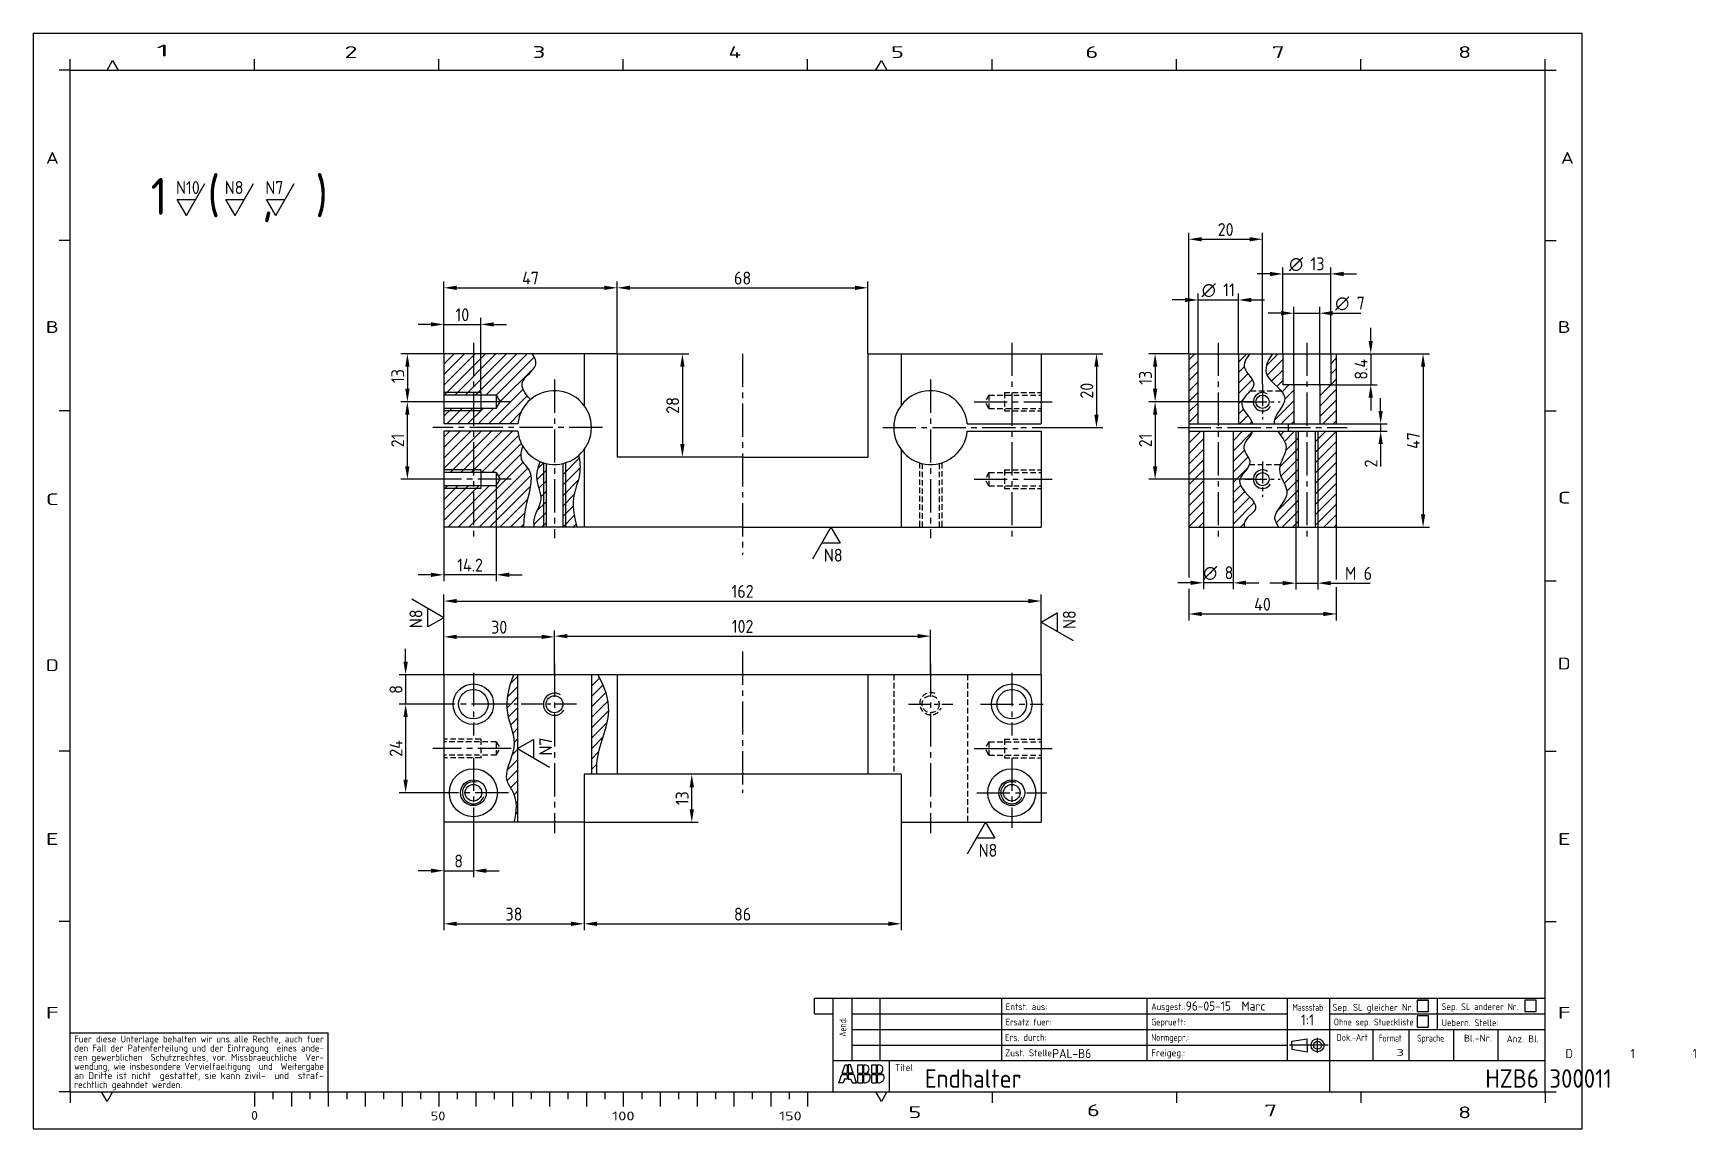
# Model space of a CAD drawing. Extents: x 0 to 451, y 0 to 297.
import ezdxf
from ezdxf.enums import TextEntityAlignment as Align

# ---------------------------------------------------------------- set-up
doc = ezdxf.new("R2010")
doc.units = 0
doc.linetypes.add('MITTE2', pattern=[1.125, 0.75, -0.125, 0.125, -0.125])
doc.linetypes.add('VERDECKT2', pattern=[0.1875, 0.125, -0.0625])
doc.layers.get('0').update_dxf_attribs({"linetype": 'CONTINUOUS'})
doc.layers.get('DEFPOINTS').update_dxf_attribs({"linetype": 'CONTINUOUS'})
for name, color, linetype in [('BM', 1, 'CONTINUOUS'), ('LS', 1, 'CONTINUOUS'), ('MK', 1, 'MITTE2'), ('RB', 7, 'CONTINUOUS'), ('RS', 1, 'CONTINUOUS'), ('SR', 1, 'CONTINUOUS'), ('TX', 6, 'CONTINUOUS'), ('VK', 2, 'VERDECKT2')]:
    doc.layers.add(name, color=color, linetype=linetype)
doc.styles.get("Standard").update_dxf_attribs({"font": 'ISOCP'})
doc.dimstyles.new('ISO-35', dxfattribs={"dimtxt": 3.5, "dimasz": 3.5, "dimexe": 1.75, "dimexo": 0.875, "dimgap": 0.875, "dimtad": 1, "dimtih": 1, "dimdec": 4, "dimtxsty": 'STANDARD', "dimcen": 3.5, "dimazin": 3, "dimtfac": 1, "dimtdec": 4, "dimtmove": 0, "dimatfit": 3, "dimtvp": 1.4, "dimtolj": 1, "dimtzin": 0})

msp = doc.modelspace()

# ---------------------------------------------------------------- texts
msp.add_text('1', height=10).set_placement((31.84801, 247.76219))
at = {"layer": 'BM'}
msp.add_text('(  ,  )', height=10, dxfattribs=at).set_placement((47.26259, 248.07923))
at = {"layer": 'BM', "insert": (333.35715, 142.18985), "char_height": 3.5, "attachment_point": 5}
msp.add_mtext('\\A1;40', dxfattribs=at)
at = {"layer": 'TX'}
for s, height, p in [('96-05-15  Marc', 2.5, (312.53111, 32.01585)), (' 1:1', 3, (342.04665, 28.00322)), ('PAL-B6                                                                                          D           1           1', 2.5, (276.34009, 19.15448)), ('Endhalter                                            HZB6 300011', 5, (241.75756, 11.11613))]:
    msp.add_text(s, height=height, dxfattribs=at).set_placement(p)

# ---------------------------------------------------------------- blocks, each defined once
blk = doc.blocks.new('A3NORMKA')
at = {"layer": 'MK', "linetype": 'CONTINUOUS'}
for p, q in [((351.13, 22.63), (340.68, 22.63)), ((348.29, 20.62), (348.29, 24.62))]:
    blk.add_line(p, q, dxfattribs=at)
at = {"layer": 'RB', "linetype": 'CONTINUOUS'}
for p, q in [((10, 10), (10, 287)), ((10, 287), (410, 287)), ((410, 10), (410, 287)), ((211.88, 31.17), (211.88, 35.4)), ((211.88, 35.4), (216.96, 35.4)), ((216.96, 35.4), (410, 35.4)), ((216.96, 10), (216.96, 35.4)), ((262.68, 18.47), (262.68, 35.4)), ((301.95, 35.4), (301.95, 18.47)), ((340.15, 18.47), (340.15, 35.4)), ((351.58, 10), (351.58, 35.4)), ((211.88, 31.17), (216.96, 31.17)), ((10, 26), (80, 26)), ((80, 10), (80, 26)), ((340.15, 26.93), (410, 26.93)), ((341.27, 23.7), (345.46, 24.41)), ((341.27, 22.63), (341.27, 23.7)), ((341.27, 22.63), (341.27, 21.57)), ((345.46, 22.63), (345.46, 24.41)), ((345.46, 22.63), (345.46, 20.86)), ((363.3, 26.93), (363.3, 18.47)), ((373.09, 18.47), (373.09, 26.93)), ((385.17, 26.93), (385.17, 18.47)), ((397.3, 18.47), (397.3, 26.93)), ((216.96, 18.47), (410, 18.47)), ((232.11, 18.47), (232.11, 10)), ((341.27, 21.57), (345.46, 20.86)), ((10, 10), (410, 10))]:
    blk.add_line(p, q, dxfattribs=at)
for radius in [1.78, 1.07]:
    blk.add_circle((348.29, 22.63), radius, dxfattribs=at)
blk.add_point((10, 10), dxfattribs=at)
at = {"layer": 'RS', "linetype": 'CONTINUOUS'}
for p, q in [((0, 297), (0, 0)), ((0, 297), (420, 297)), ((420, 0), (420, 297)), ((10, 287), (10, 290)), ((20, 287), (21.5, 289.6)), ((21.5, 289.6), (23, 287)), ((60, 287), (60, 290)), ((110, 287), (110, 290)), ((160, 287), (160, 290)), ((210, 287), (210, 290)), ((228.5, 287), (230, 289.6)), ((230, 289.6), (231.5, 287)), ((260, 287), (260, 290)), ((310, 287), (310, 290)), ((360, 287), (360, 290)), ((410, 287), (410, 290)), ((10, 287), (7, 287)), ((410, 287), (413, 287)), ((10, 240.83), (7, 240.83)), ((410, 240.83), (413, 240.83)), ((10, 194.67), (7, 194.67)), ((410, 194.67), (413, 194.67)), ((410, 148.5), (413, 148.5)), ((10, 102.33), (7, 102.33)), ((410, 102.33), (413, 102.33)), ((10, 56.17), (7, 56.17)), ((410, 56.17), (413, 56.17)), ((222.04, 18.47), (222.04, 35.4)), ((229.66, 18.47), (229.66, 35.4)), ((375.29, 34.84), (378.35, 34.84)), ((375.29, 34.84), (375.29, 31.78)), ((378.35, 34.84), (375.29, 34.84)), ((375.29, 31.78), (378.35, 31.78)), ((378.35, 31.78), (378.35, 34.84)), ((380.79, 26.93), (380.79, 35.4)), ((407.56, 34.84), (404.5, 34.84)), ((404.5, 34.84), (404.5, 31.78)), ((407.56, 34.84), (404.5, 34.84)), ((404.5, 31.78), (407.56, 31.78)), ((407.56, 31.78), (407.56, 34.84)), ((222.04, 31.17), (262.68, 31.17)), ((262.68, 31.17), (340.15, 31.17)), ((351.58, 31.17), (410, 31.17)), ((375.29, 30.61), (375.29, 27.55)), ((378.35, 30.61), (375.29, 30.61)), ((375.29, 27.55), (378.35, 27.55)), ((378.35, 27.55), (378.35, 30.61)), ((222.04, 26.93), (262.68, 26.93)), ((222.04, 22.7), (262.68, 22.7)), ((262.68, 26.93), (340.15, 26.93)), ((262.68, 22.7), (340.15, 22.7)), ((10, 10), (7, 10)), ((10, 10), (10, 7)), ((20, 7.4), (18.5, 10)), ((21.5, 10), (20, 7.4)), ((60, 10), (60, 6)), ((65, 10), (65, 8)), ((70, 10), (70, 6)), ((75, 10), (75, 8)), ((80, 10), (80, 6)), ((85, 10), (85, 8)), ((90, 10), (90, 6)), ((95, 10), (95, 8)), ((100, 10), (100, 6)), ((105, 10), (105, 8)), ((110, 10), (110, 6)), ((115, 10), (115, 8)), ((120, 10), (120, 6)), ((125, 10), (125, 8)), ((130, 10), (130, 6)), ((135, 10), (135, 8)), ((140, 10), (140, 6)), ((145, 10), (145, 8)), ((150, 10), (150, 6)), ((155, 10), (155, 8)), ((160, 10), (160, 6)), ((165, 10), (165, 8)), ((170, 10), (170, 6)), ((175, 10), (175, 8)), ((180, 10), (180, 6)), ((185, 10), (185, 8)), ((190, 10), (190, 6)), ((195, 10), (195, 8)), ((200, 10), (200, 6)), ((205, 10), (205, 8)), ((210, 10), (210, 6)), ((230, 7.4), (228.5, 10)), ((231.5, 10), (230, 7.4)), ((260, 10), (260, 7)), ((310, 10), (310, 7)), ((360, 10), (360, 7)), ((410, 10), (413, 10)), ((410, 10), (410, 7)), ((0, 0), (420, 0))]:
    blk.add_line(p, q, dxfattribs=at)
at = {"layer": 'TX', "color": 7}
for p, q in [((218.45, 12.48), (219.24, 14.75)), ((219.24, 14.75), (220.72, 14.75)), ((219.35, 15.04), (220.14, 17.31)), ((219.35, 15.04), (220.72, 15.04)), ((220.14, 17.31), (220.72, 17.31)), ((220.72, 17.31), (220.72, 15.04)), ((220.72, 14.75), (220.72, 13.44)), ((221.01, 17.31), (221.01, 15.04)), ((221.59, 17.31), (221.01, 17.31)), ((222.39, 15.04), (221.01, 15.04)), ((221.01, 14.75), (221.01, 13.44)), ((222.49, 14.75), (221.01, 14.75)), ((222.39, 15.04), (221.59, 17.31)), ((223.28, 12.48), (222.49, 14.75)), ((223.62, 17.31), (224.93, 17.31)), ((223.62, 15.04), (223.62, 17.31)), ((223.62, 15.04), (224.93, 15.04)), ((223.62, 14.75), (224.93, 14.75)), ((223.62, 12.48), (223.62, 14.75)), ((224.93, 15.04), (224.93, 17.31)), ((224.93, 12.48), (224.93, 14.75)), ((225.22, 15.04), (225.22, 17.31)), ((225.22, 17.31), (225.55, 17.31)), ((225.22, 15.04), (226.48, 15.04)), ((225.22, 14.75), (226.75, 14.75)), ((225.22, 12.48), (225.22, 14.75)), ((227.39, 15.04), (227.39, 17.31)), ((227.39, 17.31), (228.7, 17.31)), ((227.39, 15.04), (228.7, 15.04)), ((227.39, 14.75), (228.7, 14.75)), ((227.39, 12.48), (227.39, 14.75)), ((228.7, 15.04), (228.7, 17.31)), ((228.7, 12.48), (228.7, 14.75)), ((228.99, 15.04), (228.99, 17.31)), ((228.99, 17.31), (229.32, 17.31)), ((228.99, 15.04), (230.25, 15.04)), ((228.99, 14.75), (230.52, 14.75)), ((228.99, 12.48), (228.99, 14.75)), ((219.66, 12.48), (218.45, 12.48)), ((220, 13.44), (219.66, 12.48)), ((220.72, 13.44), (220, 13.44)), ((221.01, 13.44), (221.74, 13.44)), ((221.74, 13.44), (222.07, 12.48)), ((222.07, 12.48), (223.28, 12.48)), ((223.62, 12.48), (224.93, 12.48)), ((225.22, 12.48), (225.55, 12.48)), ((227.39, 12.48), (228.7, 12.48)), ((228.99, 12.48), (229.32, 12.48))]:
    blk.add_line(p, q, dxfattribs=at)
for centre, radius, start, end in [((225.55, 16.2), 1.11, 301.7732, 90), ((225.55, 13.93), 1.45, 270, 34.5181), ((225.55, 13.93), 1.45, 50.0555, 66.1906), ((229.32, 16.2), 1.11, 301.7732, 90), ((229.32, 13.93), 1.45, 270, 34.5181), ((229.32, 13.93), 1.45, 50.0555, 66.1906)]:
    blk.add_arc(centre, radius, start, end, dxfattribs=at)
at = {"layer": 'TX', "linetype": 'CONTINUOUS', "oblique": 0}
for s, height, rotation, width, p, p2 in [('1', 3.2, 0, 3.3, (33.41, 290.73), (36.93, 290.73)), ('2', 3.2, 0, 1.65, (84.39, 290.3), (87.91, 290.3)), ('3', 3.2, 0, 1.65, (135.37, 290.3), (138.89, 290.3)), ('4', 3.2, 0, 1.65, (188.5, 290.3), (192.02, 290.3)), ('5', 3.2, 0, 1.65, (232.62, 290.3), (236.14, 290.3)), ('6', 3.2, 0, 1.65, (285.32, 290.3), (288.84, 290.3)), ('7', 3.2, 0, 1.65, (335.87, 290.3), (339.39, 290.3)), ('8', 3.2, 0, 1.65, (386.42, 290.3), (389.94, 290.3)), ('A', 3.2, 0, 1.65, (3.42, 261.6), (6.94, 261.6)), ('A', 3.2, 0, 1.65, (414.27, 261.6), (417.79, 261.6)), ('B', 3.2, 0, 1.65, (3.42, 215.76), (6.94, 215.76)), ('B', 3.2, 0, 1.65, (413.41, 215.76), (416.93, 215.76)), ('C', 3.2, 0, 1.65, (3.42, 169.06), (6.94, 169.06)), ('C', 3.2, 0, 1.65, (413.41, 169.49), (416.93, 169.49)), ('D', 3.2, 0, 1.65, (3.42, 124.08), (6.94, 124.08)), ('D', 3.2, 0, 1.65, (413.41, 124.51), (416.93, 124.51)), ('E', 3.2, 0, 1.65, (3.42, 76.95), (6.94, 76.95)), ('E', 3.2, 0, 1.65, (413.41, 76.95), (416.93, 76.95)), ('F', 3.2, 0, 1.65, (3.42, 29.83), (6.94, 29.83)), ('Entst. aus:', 1.85, 0, 0.665455, (263.72, 32.17), (275, 32.17)), ('Ausgest.:', 1.85, 0, 0.679091, (303.18, 32.17), (312.39, 32.17)), ('Massstab', 1.85, 0, 0.582391, (341.51, 31.98), (349.77, 31.98)), ('Sep. SL gleicher Nr.', 1.85, 0, 0.690291, (352.32, 31.98), (374.24, 31.98)), ('Sep. SL anderer Nr.', 1.85, 0, 0.65534, (381.92, 32.17), (402.73, 32.17)), ('F', 3.2, 0, 1.65, (413.41, 29.83), (416.93, 29.83)), ('Aend.', 1.85, 90, 0.733043, (220.46, 24.96), (220.46, 30.16)), ('Ersatz fuer:', 1.85, 0, 0.605455, (263.72, 28), (276.04, 28)), ('Geprueft:', 1.85, 0, 0.6225, (303.18, 28), (312.39, 28)), ('Ohne sep. Stueckliste', 1.85, 0, 0.626785, (352.7, 28), (374.35, 28)), ('Uebern. Stelle:', 1.85, 0, 0.685479, (381.92, 27.81), (397.35, 27.81)), ('den Fall der Patenterteilung und der Eintragung  eines ande-', 1.85, 0, 0.667382, (11.11, 20.93), (78.81, 20.93)), ('Fuer diese Unterlage behalten wir uns alle Rechte, auch fuer', 1.85, 0, 0.663349, (11.11, 23.41), (78.81, 23.41)), ('Ers. durch:', 1.85, 0, 0.653571, (263.53, 23.82), (274.81, 23.82)), ('Normgepr.:', 1.85, 0, 0.6648, (303.18, 23.82), (313.43, 23.82)), ('Dok.-Art', 1.85, 0, 0.651429, (353.46, 23.82), (361.9, 23.82)), ('Format', 1.85, 0, 0.6, (364.84, 23.63), (371.13, 23.63)), ('Sprache', 1.85, 0, 0.597, (375.28, 23.63), (382.64, 23.63)), ('Bl.-Nr.', 1.85, 0, 0.848276, (387.99, 23.63), (395.58, 23.63)), ('Anz. Bl.', 1.85, 0, 0.829412, (399.57, 23.44), (408.26, 23.44)), ('ren gewerblichen  Schutzrechtes, vor. Missbraeuchliche  Ver-', 1.85, 0, 0.661351, (11.11, 18.45), (78.81, 18.45)), ('Zust. Stelle:', 1.85, 0, 0.69871, (263.53, 19.65), (276.88, 19.65)), ('Freigeg.:', 1.85, 0, 0.747, (303.18, 19.65), (312.39, 19.65)), ('3', 1.85, 359.9999, 1.65, (369.68, 19.74), (371.71, 19.74)), ('wendung, wie insbesondere Vervielfaeltigung  und  Weitergabe', 1.85, 0, 0.673523, (11.11, 15.97), (78.81, 15.97)), ('an Dritte ist nicht  gestattet, sie kann zivil-  und  straf-', 1.85, 0, 0.68189, (11.11, 13.49), (78.81, 13.49)), ('Titel', 1.85, 0, 0.745714, (233.74, 15.67), (238.57, 15.67)), ('rechtlich geahndet werden.', 1.85, 0, 0.673458, (11.11, 11.01), (40.39, 11.01)), ('0', 2.4, 0, 1.539999, (59.08, 2.42), (60.93, 2.42)), ('50', 2.4, 0, 1.1, (107.8, 2.26), (111.76, 2.26)), ('100', 2.4, 0, 1.265, (157, 2.26), (163.07, 2.26)), ('150', 2.4, 0, 1.167692, (202.31, 2.26), (208.38, 2.26)), ('5', 3.2, 0, 1.65, (237.34, 2.88), (240.86, 2.88)), ('6', 3.2, 0, 1.65, (285.75, 3.4), (289.27, 3.4)), ('7', 3.2, 0, 1.65, (333.8, 3.36), (337.32, 3.36)), ('8', 3.2, 0, 1.65, (386.42, 2.84), (389.94, 2.84))]:
    blk.add_text(s, height=height, rotation=rotation, dxfattribs=dict(at, width=width)).set_placement(p, p2, align=Align.FIT)
blk = doc.blocks.new('*X6')
at = {"color": 0}
for p, q in [((80.7, 213.63), (89.16, 222.1)), ((80.7, 216.46), (86.33, 222.1)), ((80.7, 219.29), (83.5, 222.1)), ((80.79, 210.9), (91.99, 222.1)), ((83.62, 210.9), (94.82, 222.1)), ((86.45, 210.9), (97.65, 222.1)), ((89.27, 210.9), (100.47, 222.1)), ((92.1, 210.9), (103.3, 222.1)), ((94.91, 210.87), (105.22, 221.19)), ((282.7, 220.47), (284.32, 222.1)), ((296.2, 219.83), (298.46, 222.1)), ((303.79, 218.94), (306.95, 222.1)), ((95.9, 209.04), (105.24, 218.38)), ((282.7, 217.64), (285.2, 220.14)), ((282.7, 214.81), (285.2, 217.31)), ((296.2, 217), (297.75, 218.55)), ((296.2, 214.17), (298.72, 216.7)), ((303.94, 216.26), (308.2, 220.51)), ((305.15, 214.64), (308.2, 217.69)), ((321.2, 219.37), (322.7, 220.87)), ((321.2, 216.54), (322.7, 218.04)), ((92.79, 203.1), (102.16, 212.47)), ((282.7, 211.98), (285.2, 214.48)), ((296.2, 211.34), (299.92, 215.07)), ((306.6, 213.26), (308.2, 214.86)), ((307.99, 211.82), (309.86, 213.7)), ((308.76, 209.76), (311.2, 212.2)), ((318.2, 213.54), (318.35, 213.7)), ((318.2, 210.72), (321.18, 213.7)), ((318.2, 207.89), (322.7, 212.39)), ((321.2, 213.72), (322.7, 215.22)), ((95.62, 203.1), (103.25, 210.73)), ((282.7, 209.16), (285.2, 211.66)), ((282.7, 206.33), (285.2, 208.83)), ((296.2, 208.51), (297.42, 209.74)), ((305.93, 204.11), (311.2, 209.37)), ((318.2, 205.06), (322.7, 209.56)), ((80.7, 205.15), (82.85, 207.3)), ((81.47, 203.1), (85.67, 207.3)), ((84.3, 203.1), (88.5, 207.3)), ((87.13, 203.1), (91.33, 207.3)), ((89.96, 203.1), (94.16, 207.3)), ((98.45, 203.1), (101.6, 206.25)), ((282.7, 203.5), (285.2, 206)), ((285.12, 203.1), (285.2, 203.17)), ((296.2, 205.69), (297.56, 207.05)), ((296.44, 203.1), (298.69, 205.36)), ((299.26, 203.1), (299.81, 203.64)), ((307.75, 203.1), (311.2, 206.54)), ((310.58, 203.1), (311.2, 203.72)), ((319.06, 203.1), (322.7, 206.73)), ((321.89, 203.1), (322.7, 203.9)), ((80.7, 191), (90.79, 201.1)), ((80.7, 193.83), (87.96, 201.1)), ((80.7, 196.66), (85.13, 201.1)), ((80.7, 199.49), (82.3, 201.1)), ((82.42, 189.9), (93.62, 201.1)), ((85.25, 189.9), (96.45, 201.1)), ((88.07, 189.9), (99.27, 201.1)), ((90.9, 189.9), (100.93, 199.93)), ((282.7, 200.67), (283.12, 201.1)), ((282.7, 197.84), (285.95, 201.1)), ((282.7, 195.01), (286.7, 199.01)), ((294.7, 198.53), (297.26, 201.1)), ((294.7, 195.7), (299.89, 200.9)), ((307.55, 200.07), (308.58, 201.1)), ((308.64, 198.33), (311.41, 201.1)), ((309, 195.87), (312.4, 199.26)), ((317, 201.03), (317.06, 201.1)), ((317, 198.2), (319.89, 201.1)), ((317, 195.37), (322.7, 201.07)), ((93.73, 189.9), (101.66, 197.82)), ((95.5, 188.84), (101.53, 194.87)), ((282.7, 192.19), (286.7, 196.19)), ((294.7, 192.87), (297.77, 195.95)), ((294.7, 190.04), (298.79, 194.13)), ((307.32, 191.36), (312.4, 196.43)), ((317, 192.54), (322.7, 198.24)), ((317, 189.72), (322.7, 195.42)), ((84.59, 175.1), (102.15, 192.66)), ((87.42, 175.1), (103.43, 191.12)), ((105.88, 187.9), (108.4, 190.42)), ((106.13, 190.98), (107.7, 192.56)), ((113, 189.36), (117.4, 193.76)), ((113, 192.19), (113.23, 192.42)), ((113, 186.53), (117.61, 191.15)), ((282.7, 189.36), (286.7, 193.36)), ((282.7, 186.53), (286.7, 190.53)), ((294.7, 187.22), (298.7, 191.22)), ((307.69, 188.9), (312.4, 193.6)), ((308.59, 186.97), (312.4, 190.77)), ((317, 186.89), (322.7, 192.59)), ((317, 184.06), (322.7, 189.76)), ((80.7, 176.86), (90.13, 186.3)), ((80.7, 179.69), (87.3, 186.3)), ((80.7, 182.52), (84.47, 186.3)), ((80.7, 185.35), (81.65, 186.3)), ((81.76, 175.1), (92.96, 186.3)), ((90.24, 175.1), (104.28, 189.13)), ((93.07, 175.1), (104.17, 186.19)), ((106.44, 185.64), (108.4, 187.59)), ((113, 183.71), (117.12, 187.83)), ((282.7, 183.7), (286.7, 187.7)), ((282.7, 180.87), (286.7, 184.87)), ((294.7, 184.39), (296.72, 186.41)), ((306.52, 179.24), (312.4, 185.12)), ((309.29, 184.84), (312.4, 187.94)), ((317, 181.23), (322.7, 186.93)), ((95.9, 175.1), (103.38, 182.57)), ((105.85, 179.39), (108.4, 181.93)), ((106.96, 183.32), (108.4, 184.76)), ((113, 180.88), (115.98, 183.87)), ((113, 178.05), (115.76, 180.81)), ((282.7, 178.04), (286.7, 182.04)), ((294.7, 181.56), (297.88, 184.74)), ((294.7, 178.73), (299.23, 183.26)), ((294.7, 175.9), (300.46, 181.67)), ((306.38, 176.28), (312.4, 182.29)), ((317, 178.4), (322.7, 184.1)), ((317, 175.57), (322.7, 181.27)), ((98.73, 175.1), (102.62, 178.99)), ((101.56, 175.1), (102.3, 175.84)), ((105.07, 175.78), (108.4, 179.11)), ((107.21, 175.1), (108.4, 176.28)), ((113, 175.22), (116.03, 178.26)), ((115.7, 175.1), (116.54, 175.93)), ((282.7, 175.22), (286.7, 179.22)), ((285.41, 175.1), (286.7, 176.39)), ((296.72, 175.1), (297.74, 176.12)), ((308.03, 175.1), (312.4, 179.46)), ((310.86, 175.1), (312.4, 176.63)), ((319.35, 175.1), (322.7, 178.45)), ((322.18, 175.1), (322.7, 175.62)), ((97.89, 129.01), (100.7, 131.81)), ((98.73, 132.67), (100.7, 134.64)), ((120.7, 134.84), (120.95, 135.1)), ((120.7, 132.01), (122.89, 134.2)), ((120.7, 129.18), (123.8, 132.29)), ((97.77, 126.06), (100.7, 128.98)), ((120.7, 126.35), (124.57, 130.23)), ((120.7, 123.52), (125.12, 127.95)), ((98.15, 123.6), (100.7, 126.15)), ((98.76, 121.39), (100.7, 123.32)), ((120.7, 120.7), (125.31, 125.31)), ((120.7, 117.87), (124.87, 122.04)), ((99.37, 119.17), (100.7, 120.49)), ((99.73, 116.7), (100.7, 117.67)), ((120.7, 115.04), (123.78, 118.12)), ((99.22, 113.37), (100.7, 114.84)), ((120.7, 112.21), (122.64, 114.15)), ((97.79, 106.28), (100.7, 109.18)), ((97.8, 109.11), (100.7, 112.01)), ((120.7, 109.38), (122.08, 110.77)), ((98.76, 104.42), (100.7, 106.35)), ((99.74, 102.56), (100.7, 103.52)), ((100.25, 100.25), (100.7, 100.7)), ((100.13, 97.3), (100.7, 97.87))]:
    blk.add_line(p, q, dxfattribs=at)
blk = doc.blocks.new('*D7')
at = {"color": 0, "linetype": 'BYBLOCK'}
for p, q in [((322.75, 222.1), (347.99, 222.1)), ((346.24, 218.6), (346.24, 178.6)), ((322.75, 175.1), (347.99, 175.1))]:
    blk.add_line(p, q, dxfattribs=at)
for points in [[(345.66, 218.6), (346.82, 218.6), (346.24, 222.1)], [(345.66, 178.6), (346.82, 178.6), (346.24, 175.1)]]:
    blk.add_solid(points, dxfattribs=at)
at = {"layer": 'DEFPOINTS', "color": 0, "linetype": 'BYBLOCK'}
for p in [(322.7, 222.1), (322.7, 175.1), (346.24, 175.1)]:
    blk.add_point(p, dxfattribs=at)
at = {"color": 0, "linetype": 'BYBLOCK', "insert": (343.61, 198.6), "char_height": 3.5, "attachment_point": 5, "rotation": 90}
blk.add_mtext('\\A1;47', dxfattribs=at)
blk = doc.blocks.new('*D10')
at = {"color": 0, "linetype": 'BYBLOCK'}
for p, q in [((334.73, 206.6), (334.73, 210.1)), ((322.75, 203.1), (336.48, 203.1)), ((334.73, 203.1), (334.73, 201.1)), ((322.75, 201.1), (336.48, 201.1)), ((334.73, 197.6), (334.73, 191.52)), ((286.7, 175.05), (286.7, 158.26)), ((294.7, 175.05), (294.7, 158.26)), ((283.2, 160.01), (279.7, 160.01)), ((294.7, 160.01), (286.7, 160.01)), ((298.2, 160.01), (301.7, 160.01))]:
    blk.add_line(p, q, dxfattribs=at)
for points in [[(334.15, 206.6), (335.31, 206.6), (334.73, 203.1)], [(334.15, 197.6), (335.31, 197.6), (334.73, 201.1)], [(283.2, 160.59), (283.2, 159.43), (286.7, 160.01)], [(298.2, 160.59), (298.2, 159.43), (294.7, 160.01)]]:
    blk.add_solid(points, dxfattribs=at)
at = {"layer": 'DEFPOINTS', "color": 0, "linetype": 'BYBLOCK'}
for p in [(322.7, 203.1), (322.7, 201.1), (334.73, 201.1), (286.7, 175.1), (294.7, 175.1), (286.7, 160.01)]:
    blk.add_point(p, dxfattribs=at)
at = {"color": 0, "linetype": 'BYBLOCK', "insert": (332.1, 192.37), "char_height": 3.5, "attachment_point": 5, "rotation": 90}
blk.add_mtext('\\A1;2', dxfattribs=at)
at = {"color": 0, "linetype": 'BYBLOCK', "insert": (290.7, 162.63), "char_height": 3.5, "attachment_point": 5}
blk.add_mtext('\\A1;∅ 8', dxfattribs=at)
blk = doc.blocks.new('*D9')
at = {"color": 0, "linetype": 'BYBLOCK'}
for p, q in [((311.2, 213.75), (311.2, 234.85)), ((318.2, 213.75), (318.2, 234.85)), ((307.7, 233.1), (304.2, 233.1)), ((311.2, 233.1), (318.2, 233.1)), ((321.7, 233.1), (329.4, 233.1))]:
    blk.add_line(p, q, dxfattribs=at)
for points in [[(307.7, 233.69), (307.7, 232.52), (311.2, 233.1)], [(321.7, 233.69), (321.7, 232.52), (318.2, 233.1)]]:
    blk.add_solid(points, dxfattribs=at)
at = {"layer": 'DEFPOINTS', "color": 0, "linetype": 'BYBLOCK'}
for p in [(318.2, 233.1), (311.2, 213.7), (318.2, 213.7)]:
    blk.add_point(p, dxfattribs=at)
at = {"color": 0, "linetype": 'BYBLOCK', "insert": (326.42, 235.73), "char_height": 3.5, "attachment_point": 5}
blk.add_mtext('\\A1;∅ 7', dxfattribs=at)
blk = doc.blocks.new('*D11')
at = {"color": 0, "linetype": 'BYBLOCK'}
for p, q in [((80.65, 222.1), (69.06, 222.1)), ((70.81, 218.6), (70.81, 212.6)), ((80.65, 209.1), (69.06, 209.1))]:
    blk.add_line(p, q, dxfattribs=at)
for points in [[(70.22, 218.6), (71.39, 218.6), (70.81, 222.1)], [(70.22, 212.6), (71.39, 212.6), (70.81, 209.1)]]:
    blk.add_solid(points, dxfattribs=at)
at = {"layer": 'DEFPOINTS', "color": 0, "linetype": 'BYBLOCK'}
for p in [(80.7, 222.1), (70.81, 209.1), (80.7, 209.1)]:
    blk.add_point(p, dxfattribs=at)
at = {"color": 0, "linetype": 'BYBLOCK', "insert": (68.18, 216.07), "char_height": 3.5, "attachment_point": 5, "rotation": 90}
blk.add_mtext('\\A1;13', dxfattribs=at)
blk = doc.blocks.new('*D12')
at = {"color": 0, "linetype": 'BYBLOCK'}
for p, q in [((80.65, 209.1), (69.04, 209.1)), ((70.79, 191.6), (70.79, 205.6)), ((80.65, 188.1), (69.04, 188.1))]:
    blk.add_line(p, q, dxfattribs=at)
for points in [[(70.2, 205.6), (71.37, 205.6), (70.79, 209.1)], [(70.2, 191.6), (71.37, 191.6), (70.79, 188.1)]]:
    blk.add_solid(points, dxfattribs=at)
at = {"layer": 'DEFPOINTS', "color": 0, "linetype": 'BYBLOCK'}
for p in [(70.79, 209.1), (80.7, 209.1), (80.7, 188.1)]:
    blk.add_point(p, dxfattribs=at)
at = {"color": 0, "linetype": 'BYBLOCK', "insert": (68.16, 198.6), "char_height": 3.5, "attachment_point": 5, "rotation": 90}
blk.add_mtext('\\A1;21', dxfattribs=at)
blk = doc.blocks.new('*D13')
at = {"color": 0, "linetype": 'BYBLOCK'}
for p, q in [((70.32, 138.6), (70.32, 142.1)), ((80.65, 135.1), (68.57, 135.1)), ((70.32, 135.1), (70.32, 127.1)), ((80.65, 127.1), (68.57, 127.1)), ((70.32, 123.6), (70.32, 120.1))]:
    blk.add_line(p, q, dxfattribs=at)
for points in [[(69.74, 138.6), (70.91, 138.6), (70.32, 135.1)], [(69.74, 123.6), (70.91, 123.6), (70.32, 127.1)]]:
    blk.add_solid(points, dxfattribs=at)
at = {"layer": 'DEFPOINTS', "color": 0, "linetype": 'BYBLOCK'}
for p in [(80.7, 135.1), (70.32, 127.1), (80.7, 127.1)]:
    blk.add_point(p, dxfattribs=at)
at = {"color": 0, "linetype": 'BYBLOCK', "insert": (67.7, 131.1), "char_height": 3.5, "attachment_point": 5, "rotation": 90}
blk.add_mtext('\\A1;8', dxfattribs=at)
blk = doc.blocks.new('*D19')
at = {"color": 0, "linetype": 'BYBLOCK'}
for p, q in [((282.7, 222.15), (282.7, 254.9)), ((286.2, 253.15), (299.2, 253.15)), ((302.7, 213.95), (302.7, 254.9)), ((80.65, 127.1), (68.57, 127.1)), ((70.32, 123.6), (70.32, 106.6)), ((80.65, 103.1), (68.57, 103.1))]:
    blk.add_line(p, q, dxfattribs=at)
for points in [[(286.2, 253.73), (286.2, 252.57), (282.7, 253.15)], [(299.2, 253.73), (299.2, 252.57), (302.7, 253.15)], [(69.74, 123.6), (70.91, 123.6), (70.32, 127.1)], [(69.74, 106.6), (70.91, 106.6), (70.32, 103.1)]]:
    blk.add_solid(points, dxfattribs=at)
at = {"layer": 'DEFPOINTS', "color": 0, "linetype": 'BYBLOCK'}
for p in [(302.7, 253.15), (282.7, 222.1), (302.7, 213.9), (80.7, 127.1), (70.32, 103.1), (80.7, 103.1)]:
    blk.add_point(p, dxfattribs=at)
at = {"color": 0, "linetype": 'BYBLOCK', "insert": (292.7, 255.78), "char_height": 3.5, "attachment_point": 5}
blk.add_mtext('\\A1;20', dxfattribs=at)
at = {"color": 0, "linetype": 'BYBLOCK', "insert": (67.7, 115.1), "char_height": 3.5, "attachment_point": 5, "rotation": 90}
blk.add_mtext('\\A1;24', dxfattribs=at)
blk = doc.blocks.new('*D17')
at = {"color": 0, "linetype": 'BYBLOCK'}
for p, q in [((242.75, 222.1), (259.41, 222.1)), ((257.66, 218.6), (257.66, 205.6)), ((245.75, 202.1), (259.41, 202.1))]:
    blk.add_line(p, q, dxfattribs=at)
for points in [[(257.08, 218.6), (258.25, 218.6), (257.66, 222.1)], [(257.08, 205.6), (258.25, 205.6), (257.66, 202.1)]]:
    blk.add_solid(points, dxfattribs=at)
at = {"layer": 'DEFPOINTS', "color": 0, "linetype": 'BYBLOCK'}
for p in [(242.7, 222.1), (245.7, 202.1), (257.66, 202.1)]:
    blk.add_point(p, dxfattribs=at)
at = {"color": 0, "linetype": 'BYBLOCK', "insert": (255.04, 212.1), "char_height": 3.5, "attachment_point": 5, "rotation": 90}
blk.add_mtext('\\A1;20', dxfattribs=at)
blk = doc.blocks.new('*D25')
at = {"color": 0, "linetype": 'BYBLOCK'}
for p, q in [((311.7, 175.05), (311.7, 158.17)), ((317.7, 175.05), (317.7, 158.17)), ((308.2, 159.92), (304.7, 159.92)), ((311.7, 159.92), (317.7, 159.92)), ((321.2, 159.92), (331.9, 159.92))]:
    blk.add_line(p, q, dxfattribs=at)
for points in [[(308.2, 160.51), (308.2, 159.34), (311.7, 159.92)], [(321.2, 160.51), (321.2, 159.34), (317.7, 159.92)]]:
    blk.add_solid(points, dxfattribs=at)
at = {"layer": 'DEFPOINTS', "color": 0, "linetype": 'BYBLOCK'}
for p in [(311.7, 175.1), (317.7, 175.1), (317.7, 159.92)]:
    blk.add_point(p, dxfattribs=at)
at = {"color": 0, "linetype": 'BYBLOCK', "insert": (328.74, 162.55), "char_height": 3.5, "attachment_point": 5}
blk.add_mtext('\\A1;M 6', dxfattribs=at)
blk = doc.blocks.new('*D24')
at = {"color": 0, "linetype": 'BYBLOCK'}
for p, q in [((80.7, 222.15), (80.7, 241.74)), ((84.2, 239.99), (124.2, 239.99)), ((127.7, 222.15), (127.7, 241.74))]:
    blk.add_line(p, q, dxfattribs=at)
for points in [[(84.2, 240.57), (84.2, 239.41), (80.7, 239.99)], [(124.2, 240.57), (124.2, 239.41), (127.7, 239.99)]]:
    blk.add_solid(points, dxfattribs=at)
at = {"layer": 'DEFPOINTS', "color": 0, "linetype": 'BYBLOCK'}
for p in [(127.7, 239.99), (80.7, 222.1), (127.7, 222.1)]:
    blk.add_point(p, dxfattribs=at)
at = {"color": 0, "linetype": 'BYBLOCK', "insert": (104.2, 242.62), "char_height": 3.5, "attachment_point": 5}
blk.add_mtext('\\A1;47', dxfattribs=at)
blk = doc.blocks.new('*D33')
at = {"color": 0, "linetype": 'BYBLOCK'}
for p, q in [((282.65, 222.1), (271.83, 222.1)), ((273.58, 218.6), (273.58, 212.6)), ((300.15, 209.1), (271.83, 209.1)), ((147.92, 98.6), (147.92, 104.6)), ((118.75, 95.1), (149.67, 95.1))]:
    blk.add_line(p, q, dxfattribs=at)
for points in [[(272.99, 218.6), (274.16, 218.6), (273.58, 222.1)], [(272.99, 212.6), (274.16, 212.6), (273.58, 209.1)], [(147.34, 104.6), (148.51, 104.6), (147.92, 108.1)], [(147.34, 98.6), (148.51, 98.6), (147.92, 95.1)]]:
    blk.add_solid(points, dxfattribs=at)
at = {"layer": 'DEFPOINTS', "color": 0, "linetype": 'BYBLOCK'}
for p in [(282.7, 222.1), (273.58, 209.1), (300.2, 209.1), (118.7, 108.1), (147.92, 108.1), (118.7, 95.1)]:
    blk.add_point(p, dxfattribs=at)
at = {"color": 0, "linetype": 'BYBLOCK', "char_height": 3.5, "attachment_point": 5, "rotation": 90}
for insert in [(270.95, 215.6), (145.3, 101.6)]:
    blk.add_mtext('\\A1;13', dxfattribs=dict(at, insert=insert))
blk = doc.blocks.new('*D35')
at = {"color": 0, "linetype": 'BYBLOCK'}
for p, q in [((127.7, 222.15), (127.7, 241.74)), ((131.2, 239.99), (192.2, 239.99)), ((195.7, 222.15), (195.7, 241.74)), ((300.15, 209.1), (271.83, 209.1)), ((273.58, 205.6), (273.58, 191.6)), ((300.15, 188.1), (271.83, 188.1))]:
    blk.add_line(p, q, dxfattribs=at)
for points in [[(131.2, 240.57), (131.2, 239.41), (127.7, 239.99)], [(192.2, 240.57), (192.2, 239.41), (195.7, 239.99)], [(272.99, 205.6), (274.16, 205.6), (273.58, 209.1)], [(272.99, 191.6), (274.16, 191.6), (273.58, 188.1)]]:
    blk.add_solid(points, dxfattribs=at)
at = {"layer": 'DEFPOINTS', "color": 0, "linetype": 'BYBLOCK'}
for p in [(195.7, 239.99), (127.7, 222.1), (195.7, 222.1), (300.2, 209.1), (273.58, 188.1), (300.2, 188.1)]:
    blk.add_point(p, dxfattribs=at)
at = {"color": 0, "linetype": 'BYBLOCK', "insert": (161.7, 242.62), "char_height": 3.5, "attachment_point": 5}
blk.add_mtext('\\A1;68', dxfattribs=at)
at = {"color": 0, "linetype": 'BYBLOCK', "insert": (270.95, 198.6), "char_height": 3.5, "attachment_point": 5, "rotation": 90}
blk.add_mtext('\\A1;21', dxfattribs=at)
blk = doc.blocks.new('*D36')
at = {"color": 0, "linetype": 'BYBLOCK'}
for p, q in [((80.7, 135.15), (80.7, 147.1)), ((84.2, 145.35), (107.2, 145.35)), ((110.7, 135.15), (110.7, 147.1))]:
    blk.add_line(p, q, dxfattribs=at)
for points in [[(84.2, 145.94), (84.2, 144.77), (80.7, 145.35)], [(107.2, 145.94), (107.2, 144.77), (110.7, 145.35)]]:
    blk.add_solid(points, dxfattribs=at)
at = {"layer": 'DEFPOINTS', "color": 0, "linetype": 'BYBLOCK'}
for p in [(110.7, 145.35), (80.7, 135.1), (110.7, 135.1)]:
    blk.add_point(p, dxfattribs=at)
at = {"color": 0, "linetype": 'BYBLOCK', "insert": (95.7, 147.98), "char_height": 3.5, "attachment_point": 5}
blk.add_mtext('\\A1;30', dxfattribs=at)
blk = doc.blocks.new('*D37')
at = {"color": 0, "linetype": 'BYBLOCK'}
for p, q in [((80.7, 135.15), (80.7, 156.81)), ((84.2, 155.06), (239.2, 155.06)), ((242.7, 135.15), (242.7, 156.81))]:
    blk.add_line(p, q, dxfattribs=at)
for points in [[(84.2, 155.65), (84.2, 154.48), (80.7, 155.06)], [(239.2, 155.65), (239.2, 154.48), (242.7, 155.06)]]:
    blk.add_solid(points, dxfattribs=at)
at = {"layer": 'DEFPOINTS', "color": 0, "linetype": 'BYBLOCK'}
for p in [(242.7, 155.06), (80.7, 135.1), (242.7, 135.1)]:
    blk.add_point(p, dxfattribs=at)
at = {"color": 0, "linetype": 'BYBLOCK', "insert": (161.7, 157.69), "char_height": 3.5, "attachment_point": 5}
blk.add_mtext('\\A1;162', dxfattribs=at)
blk = doc.blocks.new('*D38')
at = {"color": 0, "linetype": 'BYBLOCK'}
for p, q in [((80.7, 95.05), (80.7, 80.21)), ((88.7, 95.05), (88.7, 80.21)), ((77.2, 81.96), (73.7, 81.96)), ((80.7, 81.96), (88.7, 81.96)), ((92.2, 81.96), (95.7, 81.96))]:
    blk.add_line(p, q, dxfattribs=at)
for points in [[(77.2, 82.54), (77.2, 81.37), (80.7, 81.96)], [(92.2, 82.54), (92.2, 81.37), (88.7, 81.96)]]:
    blk.add_solid(points, dxfattribs=at)
at = {"layer": 'DEFPOINTS', "color": 0, "linetype": 'BYBLOCK'}
for p in [(80.7, 95.1), (88.7, 95.1), (88.7, 81.96)]:
    blk.add_point(p, dxfattribs=at)
at = {"color": 0, "linetype": 'BYBLOCK', "insert": (84.7, 84.58), "char_height": 3.5, "attachment_point": 5}
blk.add_mtext('\\A1;8', dxfattribs=at)
blk = doc.blocks.new('*D40')
at = {"color": 0, "linetype": 'BYBLOCK'}
for p, q in [((80.7, 95.05), (80.7, 65.81)), ((118.7, 95.05), (118.7, 65.81)), ((84.2, 67.56), (115.2, 67.56))]:
    blk.add_line(p, q, dxfattribs=at)
for points in [[(84.2, 68.14), (84.2, 66.97), (80.7, 67.56)], [(115.2, 68.14), (115.2, 66.97), (118.7, 67.56)]]:
    blk.add_solid(points, dxfattribs=at)
at = {"layer": 'DEFPOINTS', "color": 0, "linetype": 'BYBLOCK'}
for p in [(80.7, 95.1), (118.7, 95.1), (118.7, 67.56)]:
    blk.add_point(p, dxfattribs=at)
at = {"color": 0, "linetype": 'BYBLOCK', "insert": (99.7, 70.18), "char_height": 3.5, "attachment_point": 5}
blk.add_mtext('\\A1;38', dxfattribs=at)
blk = doc.blocks.new('*D34')
at = {"color": 0, "linetype": 'BYBLOCK'}
for p, q in [((77.2, 230.06), (73.7, 230.06)), ((80.7, 222.15), (80.7, 231.81)), ((80.7, 230.06), (90.7, 230.06)), ((90.7, 211.65), (90.7, 231.81)), ((94.2, 230.06), (97.7, 230.06)), ((114.2, 145.55), (209.2, 145.55)), ((212.7, 135.15), (212.7, 147.3))]:
    blk.add_line(p, q, dxfattribs=at)
for points in [[(77.2, 230.65), (77.2, 229.48), (80.7, 230.06)], [(94.2, 230.65), (94.2, 229.48), (90.7, 230.06)], [(114.2, 146.13), (114.2, 144.97), (110.7, 145.55)], [(209.2, 146.13), (209.2, 144.97), (212.7, 145.55)]]:
    blk.add_solid(points, dxfattribs=at)
at = {"layer": 'DEFPOINTS', "color": 0, "linetype": 'BYBLOCK'}
for p in [(90.7, 230.06), (80.7, 222.1), (90.7, 211.6), (212.7, 145.55), (110.7, 135.1), (212.7, 135.1)]:
    blk.add_point(p, dxfattribs=at)
at = {"color": 0, "linetype": 'BYBLOCK', "char_height": 3.5, "attachment_point": 5}
for s, insert in [('\\A1;10', (85.7, 232.69)), ('\\A1;102', (161.7, 148.18))]:
    blk.add_mtext(s, dxfattribs=dict(at, insert=insert))
blk = doc.blocks.new('*D28')
at = {"color": 0, "linetype": 'BYBLOCK'}
for p, q in [((304.7, 243.75), (301.2, 243.75)), ((308.2, 222.15), (308.2, 245.5)), ((308.2, 243.75), (321.2, 243.75)), ((321.2, 222.15), (321.2, 245.5)), ((324.7, 243.75), (328.2, 243.75)), ((80.7, 185.55), (80.7, 160.43)), ((94.9, 186.25), (94.9, 160.43)), ((77.2, 162.18), (73.7, 162.18)), ((94.9, 162.18), (80.7, 162.18)), ((98.4, 162.18), (101.9, 162.18))]:
    blk.add_line(p, q, dxfattribs=at)
for points in [[(304.7, 244.33), (304.7, 243.16), (308.2, 243.75)], [(324.7, 244.33), (324.7, 243.16), (321.2, 243.75)], [(77.2, 162.76), (77.2, 161.59), (80.7, 162.18)], [(98.4, 162.76), (98.4, 161.59), (94.9, 162.18)]]:
    blk.add_solid(points, dxfattribs=at)
at = {"layer": 'DEFPOINTS', "color": 0, "linetype": 'BYBLOCK'}
for p in [(321.2, 243.75), (308.2, 222.1), (321.2, 222.1), (80.7, 185.6), (94.9, 186.3), (80.7, 162.18)]:
    blk.add_point(p, dxfattribs=at)
at = {"color": 0, "linetype": 'BYBLOCK', "char_height": 3.5, "attachment_point": 5}
for s, insert in [('\\A1;∅ 13', (314.7, 246.37)), ('\\A1;14.2', (87.8, 164.8))]:
    blk.add_mtext(s, dxfattribs=dict(at, insert=insert))
blk = doc.blocks.new('*D29')
at = {"color": 0, "linetype": 'BYBLOCK'}
for p, q in [((281.7, 236.69), (278.2, 236.69)), ((285.2, 222.15), (285.2, 238.44)), ((285.2, 236.69), (296.2, 236.69)), ((296.2, 222.15), (296.2, 238.44)), ((299.7, 236.69), (303.2, 236.69))]:
    blk.add_line(p, q, dxfattribs=at)
for points in [[(281.7, 237.28), (281.7, 236.11), (285.2, 236.69)], [(299.7, 237.28), (299.7, 236.11), (296.2, 236.69)]]:
    blk.add_solid(points, dxfattribs=at)
at = {"layer": 'DEFPOINTS', "color": 0, "linetype": 'BYBLOCK'}
for p in [(296.2, 236.69), (285.2, 222.1), (296.2, 222.1)]:
    blk.add_point(p, dxfattribs=at)
at = {"color": 0, "linetype": 'BYBLOCK', "insert": (290.7, 239.32), "char_height": 3.5, "attachment_point": 5}
blk.add_mtext('\\A1;∅ 11', dxfattribs=at)
blk = doc.blocks.new('*D30')
at = {"color": 0, "linetype": 'BYBLOCK'}
for p, q in [((332.04, 225.6), (332.04, 229.1)), ((322.75, 222.1), (333.79, 222.1)), ((332.04, 222.1), (332.04, 213.7)), ((321.25, 213.7), (333.79, 213.7)), ((332.04, 210.2), (332.04, 206.7))]:
    blk.add_line(p, q, dxfattribs=at)
for points in [[(331.46, 225.6), (332.62, 225.6), (332.04, 222.1)], [(331.46, 210.2), (332.62, 210.2), (332.04, 213.7)]]:
    blk.add_solid(points, dxfattribs=at)
at = {"layer": 'DEFPOINTS', "color": 0, "linetype": 'BYBLOCK'}
for p in [(322.7, 222.1), (321.2, 213.7), (332.04, 213.7)]:
    blk.add_point(p, dxfattribs=at)
at = {"color": 0, "linetype": 'BYBLOCK', "insert": (329.41, 217.9), "char_height": 3.5, "attachment_point": 5, "rotation": 90}
blk.add_mtext('\\A1;8.4', dxfattribs=at)
blk = doc.blocks.new('*D31')
at = {"color": 0, "linetype": 'BYBLOCK'}
for p, q in [((127.75, 222.1), (147.13, 222.1)), ((145.38, 218.6), (145.38, 197.6))]:
    blk.add_line(p, q, dxfattribs=at)
for points in [[(144.8, 218.6), (145.96, 218.6), (145.38, 222.1)], [(144.8, 197.6), (145.96, 197.6), (145.38, 194.1)]]:
    blk.add_solid(points, dxfattribs=at)
at = {"layer": 'DEFPOINTS', "color": 0, "linetype": 'BYBLOCK'}
for p in [(127.7, 222.1), (127.7, 194.1), (145.38, 194.1)]:
    blk.add_point(p, dxfattribs=at)
at = {"color": 0, "linetype": 'BYBLOCK', "insert": (142.75, 208.1), "char_height": 3.5, "attachment_point": 5, "rotation": 90}
blk.add_mtext('\\A1;28', dxfattribs=at)
blk = doc.blocks.new('*D32')
at = {"color": 0, "linetype": 'BYBLOCK'}
for p, q in [((235.36, 83.05), (235.36, 53.81)), ((152.86, 55.56), (231.86, 55.56))]:
    blk.add_line(p, q, dxfattribs=at)
for points in [[(152.86, 56.14), (152.86, 54.97), (149.36, 55.56)], [(231.86, 56.14), (231.86, 54.97), (235.36, 55.56)]]:
    blk.add_solid(points, dxfattribs=at)
at = {"layer": 'DEFPOINTS', "color": 0, "linetype": 'BYBLOCK'}
for p in [(149.36, 83.1), (235.36, 83.1), (235.36, 55.56)]:
    blk.add_point(p, dxfattribs=at)
at = {"color": 0, "linetype": 'BYBLOCK', "insert": (192.36, 58.18), "char_height": 3.5, "attachment_point": 5}
blk.add_mtext('\\A1;86', dxfattribs=at)
blk = doc.blocks.new('NXU')
at = {"layer": 'BM'}
for p, q in [((0, 0), (-5, -8.66)), ((0, 0), (2.5, -4.33)), ((2.5, -4.33), (-2.5, -4.33))]:
    blk.add_line(p, q, dxfattribs=at)
blk.add_attdef('NX', (-1.88, -9.36), '', height=3.5, dxfattribs=at)
blk = doc.blocks.new('NX')
at = {"layer": 'BM'}
for p, q in [((0, 0), (5, 8.66)), ((0, 0), (-2.5, 4.33)), ((-2.5, 4.33), (2.5, 4.33))]:
    blk.add_line(p, q, dxfattribs=at)
blk.add_attdef('NX', (-2.84, 5.83), '', height=3.5, dxfattribs=at)

# ---------------------------------------------------------------- dimensions: what is measured, and where the dimension line sits
at = {"layer": 'BM'}
for base, p1, p2, picture, middle in [((100.98479, 91.09644), (111.35715, 115.09644), (111.35715, 91.09644), '*D19', (100.98479, 103.09644)), ((101.4683, 197.09644), (111.35715, 210.09644), (111.35715, 197.09644), '*D11', (101.4683, 204.07395)), ((288.32545, 190.09644), (273.35715, 210.09644), (276.35715, 190.09644), '*D17', (288.32545, 200.09644)), ((101.44982, 197.09644), (111.35715, 176.09644), (111.35715, 197.09644), '*D12', (101.44982, 186.59644)), ((100.98479, 115.09644), (111.35715, 123.09644), (111.35715, 115.09644), '*D13', (100.98479, 119.09644))]:
    dim = msp.add_linear_dim(base=base, p1=p1, p2=p2, angle=90, dimstyle='ISO-35', override={"dimexo": 0.05, "dimtih": 0}, dxfattribs=at)
    dim.commit()
    dim.dimension.update_dxf_attribs({"geometry": picture, "text_midpoint": middle, "dimtype": 160, "insert": (30.66169, -12.00061)})
for base, p1, p2, override, picture, middle in [((333.35715, 241.15028), (313.35715, 210.09644), (333.35715, 201.89644), {"dimexo": 0.05, "dimtih": 0}, '*D19', (323.35715, 243.77528)), ((111.35715, 150.17729), (125.55715, 174.29644), (111.35715, 173.59644), {"dimexo": 0.05, "dimtih": 0}, '*D28', (118.45715, 152.80263)), ((226.35715, 227.98983), (158.35715, 210.09644), (226.35715, 210.09644), {"dimexo": 0.05, "dimtih": 0}, '*D35', (192.35715, 230.61483)), ((121.35715, 218.06339), (111.35715, 210.09644), (121.35715, 199.59644), {"dimexo": 0.05, "dimtih": 0}, '*D34', (116.35715, 220.68839)), ((243.35715, 133.5501), (141.35715, 123.09644), (243.35715, 123.09644), {"dimexo": 0.05, "dimtih": 0, "dimse1": 1}, '*D34', (192.35715, 136.17545)), ((141.35715, 133.35389), (111.35715, 123.09644), (141.35715, 123.09644), {"dimexo": 0.05, "dimtih": 0}, '*D36', (126.35715, 135.97889)), ((119.35715, 69.95763), (111.35715, 83.09644), (119.35715, 83.09644), {"dimexo": 0.05, "dimtih": 0}, '*D38', (115.35715, 72.58263))]:
    dim = msp.add_linear_dim(base=base, p1=p1, p2=p2, dimstyle='ISO-35', override=override, dxfattribs=at)
    dim.commit()
    dim.dimension.update_dxf_attribs({"geometry": picture, "text_midpoint": middle, "insert": (30.66169, -12.00061)})
for base, p1, p2, text, picture, middle in [((351.85715, 231.74629), (338.85715, 210.09644), (351.85715, 210.09644), '%%C 13', '*D28', (345.35715, 234.37129)), ((326.85715, 224.69329), (315.85715, 210.09644), (326.85715, 210.09644), '%%C 11', '*D29', (321.35715, 227.31829)), ((348.35715, 147.9239), (342.35715, 163.09644), (348.35715, 163.09644), 'M 6', '*D25', (359.39868, 150.5489))]:
    dim = msp.add_linear_dim(base=base, p1=p1, p2=p2, text=text, dimstyle='ISO-35', override={"dimexo": 0.05, "dimtih": 0}, dxfattribs=at)
    dim.commit()
    dim.dimension.update_dxf_attribs({"geometry": picture, "text_midpoint": middle, "insert": (30.66169, -12.00061)})
for base, p1, p2, picture, middle in [((158.35715, 227.98983), (111.35715, 210.09644), (158.35715, 210.09644), '*D24', (134.85715, 227.98983)), ((273.35715, 143.06323), (111.35715, 123.09644), (273.35715, 123.09644), '*D37', (192.35715, 143.06323)), ((149.35715, 55.55564), (111.35715, 83.09644), (149.35715, 83.09644), '*D40', (130.35715, 55.55564))]:
    dim = msp.add_linear_dim(base=base, p1=p1, p2=p2, dimstyle='ISO-35', override={"dimexo": 0.05, "dimtih": 0}, dxfattribs=at)
    dim.commit()
    dim.dimension.update_dxf_attribs({"geometry": picture, "text_midpoint": middle, "dimtype": 160, "insert": (30.66169, -12.00061)})
for base, p1, p2, override, picture, middle in [((304.23926, 176.09644), (330.85715, 197.09644), (330.85715, 176.09644), {"dimexo": 0.05, "dimtih": 0}, '*D35', (301.61426, 186.59644)), ((362.70162, 201.69644), (353.35715, 210.09644), (351.85715, 201.69644), {"dimexo": 0.05, "dimtih": 0}, '*D30', (360.07662, 205.89644)), ((304.23926, 197.09644), (313.35715, 210.09644), (330.85715, 197.09644), {"dimexo": 0.05, "dimtih": 0}, '*D33', (301.61426, 203.59644)), ((178.58395, 96.09644), (149.35715, 83.09644), (149.35715, 96.09644), {"dimexo": 0.05, "dimtih": 0, "dimse2": 1}, '*D33', (175.95895, 89.59644)), ((176.04167, 182.09644), (158.35715, 210.09644), (158.35715, 182.09644), {"dimexo": 0.05, "dimtih": 0, "dimse2": 1}, '*D31', (173.41667, 196.09644)), ((376.90071, 163.09644), (353.35715, 210.09644), (353.35715, 163.09644), {"dimexo": 0.05, "dimtih": 0}, '*D7', (374.27571, 186.59644)), ((365.39122, 189.09644), (353.35715, 191.09644), (353.35715, 189.09644), {"dimexo": 0.05, "dimtih": 0}, '*D10', (362.76587, 180.3719))]:
    dim = msp.add_linear_dim(base=base, p1=p1, p2=p2, angle=90, dimstyle='ISO-35', override=override, dxfattribs=at)
    dim.commit()
    dim.dimension.update_dxf_attribs({"geometry": picture, "text_midpoint": middle, "insert": (30.66169, -12.00061)})
for base, p1, p2, text, picture, middle in [((348.85715, 221.10311), (341.85715, 201.69644), (348.85715, 201.69644), '%%c 7', '*D9', (357.08215, 221.10311)), ((317.35715, 148.00835), (325.35715, 163.09644), (317.35715, 163.09644), '%%c 8', '*D10', (321.35715, 148.00835))]:
    dim = msp.add_linear_dim(base=base, p1=p1, p2=p2, text=text, dimstyle='ISO-35', override={"dimexo": 0.05, "dimtih": 0}, dxfattribs=at)
    dim.commit()
    dim.dimension.update_dxf_attribs({"geometry": picture, "text_midpoint": middle, "dimtype": 160, "insert": (30.66169, -12.00061)})
dim = msp.add_linear_dim(base=(235.35715, 55.55564), p1=(149.35715, 83.09644), p2=(235.35715, 83.09644), dimstyle='ISO-35', override={"dimexo": 0.05, "dimtih": 0, "dimse1": 1}, dxfattribs=at)
dim.commit()
dim.dimension.update_dxf_attribs({"geometry": '*D32', "text_midpoint": (192.35715, 58.18064)})

# ---------------------------------------------------------------- linework, layer by layer
for p, q in [((111.35715, 210.09644), (111.35715, 191.09644)), ((158.35715, 210.09644), (111.35715, 210.09644)), ((149.35715, 210.09644), (149.35715, 196.09644)), ((158.35715, 210.09644), (158.35715, 182.09644)), ((226.35715, 210.09644), (226.35715, 182.09644)), ((226.35715, 210.09644), (273.35715, 210.09644)), ((235.35715, 210.09644), (235.35715, 196.09644)), ((273.35715, 210.09644), (273.35715, 191.09644)), ((313.35715, 210.09644), (313.35715, 163.09644)), ((313.35715, 210.09644), (353.35715, 210.09644)), ((353.35715, 210.09644), (353.35715, 191.09644)), ((131.40727, 191.09644), (111.35715, 191.09644)), ((253.30702, 191.09644), (273.35715, 191.09644)), ((313.35715, 191.09644), (353.35715, 191.09644)), ((111.35715, 189.09644), (111.35715, 163.09644)), ((131.40727, 189.09644), (111.35715, 189.09644)), ((253.30702, 189.09644), (273.35715, 189.09644)), ((273.35715, 189.09644), (273.35715, 163.09644)), ((313.35715, 189.09644), (353.35715, 189.09644)), ((353.35715, 189.09644), (353.35715, 163.09644)), ((149.35715, 184.09644), (149.35715, 163.09644)), ((192.35715, 182.09644), (158.35715, 182.09644)), ((192.35715, 182.09644), (226.35715, 182.09644)), ((235.35715, 184.09644), (235.35715, 163.09644)), ((192.35715, 163.09644), (111.35715, 163.09644)), ((192.35715, 163.09644), (273.35715, 163.09644)), ((313.35715, 163.09644), (353.35715, 163.09644)), ((273.35715, 123.09644), (111.35715, 123.09644)), ((111.35715, 123.09644), (111.35715, 83.09644)), ((158.35715, 123.09644), (158.35715, 96.09644)), ((226.35715, 123.09644), (226.35715, 96.09644)), ((273.35715, 123.09644), (273.35715, 83.09644)), ((149.35715, 96.09644), (149.35715, 83.09644)), ((235.35715, 96.09644), (149.35715, 96.09644)), ((235.35715, 96.09644), (235.35715, 83.09644)), ((149.35715, 83.09644), (111.35715, 83.09644)), ((235.35715, 83.09644), (273.35715, 83.09644))]:
    msp.add_line(p, q)
at = {"ltscale": 12}
for p, q in [((315.85715, 210.09644), (315.85715, 191.09644)), ((326.85715, 210.09644), (326.85715, 191.09644)), ((338.85715, 210.09644), (338.85715, 201.69644)), ((351.85715, 210.09644), (351.85715, 201.69644)), ((125.55715, 198.89644), (111.35715, 198.89644)), ((121.35715, 199.59644), (121.35715, 194.59644)), ((125.55715, 198.89644), (125.55715, 195.29644)), ((125.55715, 198.89644), (126.59638, 197.09644)), ((351.85715, 201.69644), (338.85715, 201.69644)), ((341.85715, 201.69644), (341.85715, 191.09644)), ((348.85715, 201.69644), (348.85715, 191.09644)), ((125.55715, 195.29644), (111.35715, 195.29644)), ((125.55715, 195.29644), (126.59638, 197.09644)), ((340.35715, 191.09644), (340.35715, 189.09644)), ((317.35715, 189.09644), (317.35715, 163.09644)), ((325.35715, 189.09644), (325.35715, 163.09644)), ((343.05715, 189.09644), (343.05715, 163.09644)), ((347.65715, 189.09644), (347.65715, 163.09644)), ((139.05715, 180.36453), (139.05715, 163.09644)), ((143.65715, 180.36453), (143.65715, 163.09644)), ((125.55715, 177.89644), (111.35715, 177.89644)), ((121.35715, 178.59644), (121.35715, 173.59644)), ((125.55715, 177.89644), (125.55715, 174.29644)), ((125.55715, 177.89644), (126.59638, 176.09644)), ((125.55715, 174.29644), (126.59638, 176.09644)), ((125.55715, 174.29644), (111.35715, 174.29644)), ((131.35715, 123.09644), (131.35715, 83.09644)), ((151.35715, 123.09644), (151.35715, 96.09644))]:
    msp.add_line(p, q, dxfattribs=at)
for centre, radius in [((333.35715, 197.09644), 1.8), ((333.35715, 176.09644), 1.8), ((119.35715, 115.09644), 5.5), ((119.35715, 115.09644), 4), ((265.35715, 115.09644), 5.5), ((265.35715, 115.09644), 4), ((119.35715, 91.09644), 6.5), ((265.35715, 91.09644), 6.5), ((119.35715, 91.09644), 3.5), ((119.35715, 91.09644), 2.25), ((265.35715, 91.09644), 3.5), ((265.35715, 91.09644), 2.25)]:
    msp.add_circle(centre, radius)
msp.add_circle((141.35715, 115.09644), 2.3, dxfattribs=at)
for centre, start, end in [((141.35715, 190.09644), 185.7391705, 174.2608295), ((243.35715, 190.09644), 5.7391705, 354.2608295)]:
    msp.add_arc(centre, 10, start, end)
at = {"layer": 'BM', "ltscale": 12}
msp.add_line((129.59638, 197.09644), (108.35715, 197.09644), dxfattribs=at)
at = {"layer": 'BM'}
for p, q in [((313.35715, 163.04644), (313.35715, 149.40378)), ((353.35715, 163.04644), (353.35715, 148.94437)), ((313.35715, 146.34577), (313.35715, 137.81485)), ((353.35715, 146.82126), (353.35715, 137.81485)), ((316.85715, 139.56485), (349.85715, 139.56485))]:
    msp.add_line(p, q, dxfattribs=at)
msp.add_point((353.35715, 139.56485), dxfattribs=at)
for points in [[(316.85715, 140.14818), (316.85715, 138.98151), (313.35715, 139.56485)], [(349.85715, 140.14818), (349.85715, 138.98151), (353.35715, 139.56485)]]:
    msp.add_solid(points, dxfattribs=at)
at = {"layer": 'DEFPOINTS', "color": 0, "linetype": 'BYBLOCK'}
for p in [(338.85715, 210.09644), (338.85715, 210.09644), (351.85715, 210.09644), (353.35715, 210.09644), (313.35715, 163.09644), (353.35715, 163.09644)]:
    msp.add_point(p, dxfattribs=at)
at = {"layer": 'LS', "ltscale": 12}
for p, q in [((121.35715, 199.59644), (111.35715, 199.59644)), ((121.35715, 194.59644), (111.35715, 194.59644)), ((342.35715, 189.09644), (342.35715, 163.09644)), ((348.35715, 189.09644), (348.35715, 163.09644)), ((138.35715, 180.55705), (138.35715, 163.09644)), ((144.35715, 180.55705), (144.35715, 163.09644)), ((121.35715, 178.59644), (111.35715, 178.59644)), ((121.35715, 173.59644), (111.35715, 173.59644))]:
    msp.add_line(p, q, dxfattribs=at)
at = {"layer": 'LS'}
for centre, radius, start, end in [((333.35715, 197.09644), 2.5, 59.4502365, 329.4502365), ((333.35715, 176.09644), 2.5, 56.7119651, 326.7119651), ((119.35715, 91.09644), 3, 70.8096311, 340.8096311), ((265.35715, 91.09644), 3, 65.6912984, 335.6912984)]:
    msp.add_arc(centre, radius, start, end, dxfattribs=at)
at = {"layer": 'LS', "ltscale": 12}
msp.add_arc((141.3425, 115.09369), 3, 57.1648198, 327.1648198, dxfattribs=at)
at = {"layer": 'LS'}
for points, knots in [([(134.83935, 197.68052), (133.18113, 199.42019), (131.05464, 202.67197), (137.15151, 206.37229), (136.11111, 208.99488), (135.32207, 210.09644)], [2.503972242, 2.503972242, 2.503972242, 2.503972242, 8.434363163, 13.837542726, 17.576174545, 17.576174545, 17.576174545, 17.576174545]), ([(329.92199, 210.09644), (328.77511, 208.76745), (327.23982, 205.99888), (333.32551, 201.50872), (325.0231, 196.97204), (329.98065, 193.10804), (330.70517, 191.09644)], [2.276680589, 2.276680589, 2.276680589, 2.276680589, 6.840272776, 11.77123129, 17.551121266, 24.035132679, 24.035132679, 24.035132679, 24.035132679]), ([(336.04506, 210.09644), (334.64769, 208.01317), (332.64784, 203.53386), (342.66453, 198.60221), (336.3657, 193.62196), (336.55088, 191.3007), (336.58852, 191.09644)], [2.501563054, 2.501563054, 2.501563054, 2.501563054, 8.930364386, 16.775957529, 23.709703362, 24.381674965, 24.381674965, 24.381674965, 24.381674965]), ([(132.76168, 184.98587), (132.41246, 184.36917), (131.58079, 180.8214), (136.65193, 178.71049), (133.46533, 169.64185), (132.98287, 164.85907), (132.93158, 163.09644)], [5.59258667, 5.59258667, 5.59258667, 5.59258667, 6.734847898, 12.214188775, 21.291323422, 26.663361763, 26.663361763, 26.663361763, 26.663361763]), ([(330.64722, 189.09644), (329.9682, 187.52127), (326.6902, 184.82492), (331.86846, 180.21875), (323.27169, 174.92066), (334.75154, 168.97389), (328.35584, 165.50727), (328.33005, 163.71132), (328.51533, 163.09644)], [26.202495596, 26.202495596, 26.202495596, 26.202495596, 31.37502699, 35.248710222, 41.176611357, 49.885416968, 54.128305395, 56.205611463, 56.205611463, 56.205611463, 56.205611463]), ([(337.49808, 189.09644), (338.40429, 187.70116), (341.32946, 184.42679), (335.85641, 178.62305), (342.49846, 172.00153), (336.3331, 167.48313), (336.65747, 164.92666), (337.65288, 163.09644)], [26.596717458, 26.596717458, 26.596717458, 26.596717458, 31.263053693, 37.619077815, 44.446309116, 51.758535999, 53.156150841, 53.156150841, 53.156150841, 53.156150841]), ([(137.46884, 180.88335), (136.76622, 179.25215), (135.82763, 175.87914), (138.88885, 170.31966), (135.36462, 166.1615), (135.73042, 163.64255), (135.88109, 163.09644)], [2.912159415, 2.912159415, 2.912159415, 2.912159415, 8.046596766, 13.459557309, 19.672396809, 21.386574351, 21.386574351, 21.386574351, 21.386574351]), ([(147.8889, 182.52437), (148.30045, 180.94177), (148.47605, 176.85254), (145.77211, 171.03982), (146.56806, 166.16253), (147.42147, 163.09644)], [49.430999392, 49.430999392, 49.430999392, 49.430999392, 53.991527246, 59.66141427, 68.812540274, 68.812540274, 68.812540274, 68.812540274]), ([(130.24734, 123.09644), (128.90495, 119.64939), (127.22517, 113.06865), (132.38266, 103.48399), (126.71974, 95.82063), (131.44771, 89.95992), (131.04398, 86.02593), (130.36867, 83.09644)], [5.061745118, 5.061745118, 5.061745118, 5.061745118, 15.720763847, 25.40372747, 34.628127992, 37.846500692, 46.261474094, 46.261474094, 46.261474094, 46.261474094]), ([(153.07239, 123.09644), (154.85559, 119.87458), (157.75862, 112.14252), (152.62187, 102.81715), (152.69502, 97.07811), (152.78299, 96.09644)], [7.59434241, 7.59434241, 7.59434241, 7.59434241, 18.233755619, 32.779849143, 35.787129833, 35.787129833, 35.787129833, 35.787129833])]:
    msp.add_open_spline(points, degree=3, knots=knots, dxfattribs=at)
at = {"layer": 'MK', "ltscale": 12}
for p, q in [((119.35715, 213.09644), (119.35715, 160.09644)), ((265.35715, 213.09644), (265.35715, 160.09644)), ((321.35715, 213.09644), (321.35715, 160.09644)), ((345.35715, 213.09644), (345.35715, 160.09644)), ((192.35715, 210.09644), (192.35715, 155.62826)), ((141.35715, 203.09644), (141.35715, 160.09644)), ((243.35715, 203.09644), (243.35715, 160.09644)), ((255.11792, 197.09644), (276.35715, 197.09644)), ((154.35715, 190.09644), (108.35715, 190.09644)), ((230.35715, 190.09644), (276.35715, 190.09644)), ((310.35715, 190.09644), (356.35715, 190.09644)), ((129.59638, 176.09644), (108.35715, 176.09644)), ((255.11792, 176.09644), (276.35715, 176.09644)), ((192.35715, 129.35593), (192.35715, 91.09644)), ((119.35715, 123.59644), (119.35715, 106.59644)), ((141.35715, 126.09644), (141.35715, 80.09644)), ((243.35715, 126.09644), (243.35715, 80.09644)), ((265.35715, 123.59644), (265.35715, 106.59644)), ((127.85715, 115.09644), (110.85715, 115.09644)), ((256.85715, 115.09644), (273.85715, 115.09644)), ((129.59638, 103.09644), (108.35715, 103.09644)), ((119.35715, 100.59644), (119.35715, 81.59644)), ((255.11792, 103.09644), (276.35715, 103.09644)), ((265.35715, 100.59644), (265.35715, 81.59644)), ((128.85715, 91.09644), (109.85715, 91.09644)), ((255.85715, 91.09644), (274.85715, 91.09644))]:
    msp.add_line(p, q, dxfattribs=at)
at = {"layer": 'MK', "ltscale": 8}
for p, q in [((333.35715, 201.89644), (333.35715, 192.29644)), ((328.55715, 197.09644), (338.15715, 197.09644)), ((333.35715, 180.89644), (333.35715, 171.29644)), ((328.55715, 176.09644), (338.15715, 176.09644)), ((147.35715, 115.09644), (126.35715, 115.09644)), ((237.35715, 115.09644), (249.35715, 115.09644))]:
    msp.add_line(p, q, dxfattribs=at)
at = {"layer": 'VK', "ltscale": 12}
for p, q in [((259.15715, 198.89644), (258.11792, 197.09644)), ((259.15715, 198.89644), (273.35715, 198.89644)), ((259.15715, 198.89644), (259.15715, 195.29644)), ((263.35715, 199.59644), (273.35715, 199.59644)), ((263.35715, 199.59644), (263.35715, 194.59644)), ((330.10721, 200.09644), (338.41939, 200.09644)), ((259.15715, 195.29644), (258.11792, 197.09644)), ((259.15715, 195.29644), (273.35715, 195.29644)), ((263.35715, 194.59644), (273.35715, 194.59644)), ((240.35715, 180.55705), (240.35715, 163.09644)), ((241.05715, 180.36453), (241.05715, 163.09644)), ((245.65715, 180.36453), (245.65715, 163.09644)), ((246.35715, 180.55705), (246.35715, 163.09644)), ((259.15715, 177.89644), (258.11792, 176.09644)), ((259.15715, 174.29644), (258.11792, 176.09644)), ((259.15715, 177.89644), (259.15715, 174.29644)), ((259.15715, 177.89644), (273.35715, 177.89644)), ((263.35715, 178.59644), (263.35715, 173.59644)), ((263.35715, 178.59644), (273.35715, 178.59644)), ((329.81053, 180.09644), (338.16726, 180.09644)), ((259.15715, 174.29644), (273.35715, 174.29644)), ((263.35715, 173.59644), (273.35715, 173.59644)), ((233.35715, 123.09644), (233.35715, 96.09644)), ((253.35715, 123.09644), (253.35715, 83.09644)), ((121.35715, 105.59644), (111.35715, 105.59644)), ((125.55715, 104.89644), (111.35715, 104.89644)), ((121.35715, 105.59644), (121.35715, 100.59644)), ((125.55715, 104.89644), (125.55715, 101.29644)), ((125.55715, 104.89644), (126.59638, 103.09644)), ((259.15715, 104.89644), (258.11792, 103.09644)), ((259.15715, 104.89644), (273.35715, 104.89644)), ((259.15715, 104.89644), (259.15715, 101.29644)), ((263.35715, 105.59644), (273.35715, 105.59644)), ((263.35715, 105.59644), (263.35715, 100.59644)), ((125.55715, 101.29644), (111.35715, 101.29644)), ((121.35715, 100.59644), (111.35715, 100.59644)), ((125.55715, 101.29644), (126.59638, 103.09644)), ((259.15715, 101.29644), (258.11792, 103.09644)), ((259.15715, 101.29644), (273.35715, 101.29644)), ((263.35715, 100.59644), (273.35715, 100.59644))]:
    msp.add_line(p, q, dxfattribs=at)
msp.add_circle((243.35715, 115.09644), 2.3, dxfattribs=at)
msp.add_arc((243.41456, 115.21122), 3, 67.1599327, 337.1599327, dxfattribs=at)

# ---------------------------------------------------------------- block references
msp.add_blockref('A3NORMKA', (0, 0))
at = {"layer": 'BM'}
for name, p, values in [('NX', (41.56307, 247.58813), {'NX': 'N10'}), ('NX', (54.76968, 247.58813), {'NX': 'N8'}), ('NX', (65.76599, 247.58813), {'NX': 'N7'}), ('NXU', (216.29435, 163.09644), {'NX': 'N8'}), ('NXU', (258.24187, 83.09644), {'NX': 'N8'})]:
    msp.add_blockref(name, p, dxfattribs=at).add_auto_attribs(values)
at = {"layer": 'BM', "rotation": 90}
for name, p, values in [('NX', (111.35715, 138.5501), {'NX': 'N8'}), ('NXU', (273.35715, 137.36157), {'NX': 'N8'}), ('NXU', (131.35715, 103.05835), {'NX': 'N7'})]:
    msp.add_blockref(name, p, dxfattribs=at).add_auto_attribs(values)
at = {"layer": 'SR'}
msp.add_blockref('*X6', (30.66169, -12.00061), dxfattribs=at)

msp.set_redraw_order([(e.dxf.handle, doc.entitydb.next_handle()) for e in msp.query("TEXT MTEXT ATTDEF DIMENSION ARC_DIMENSION")])  # texts and dimensions are drawn at this point

doc.saveas('drawing.dxf')
